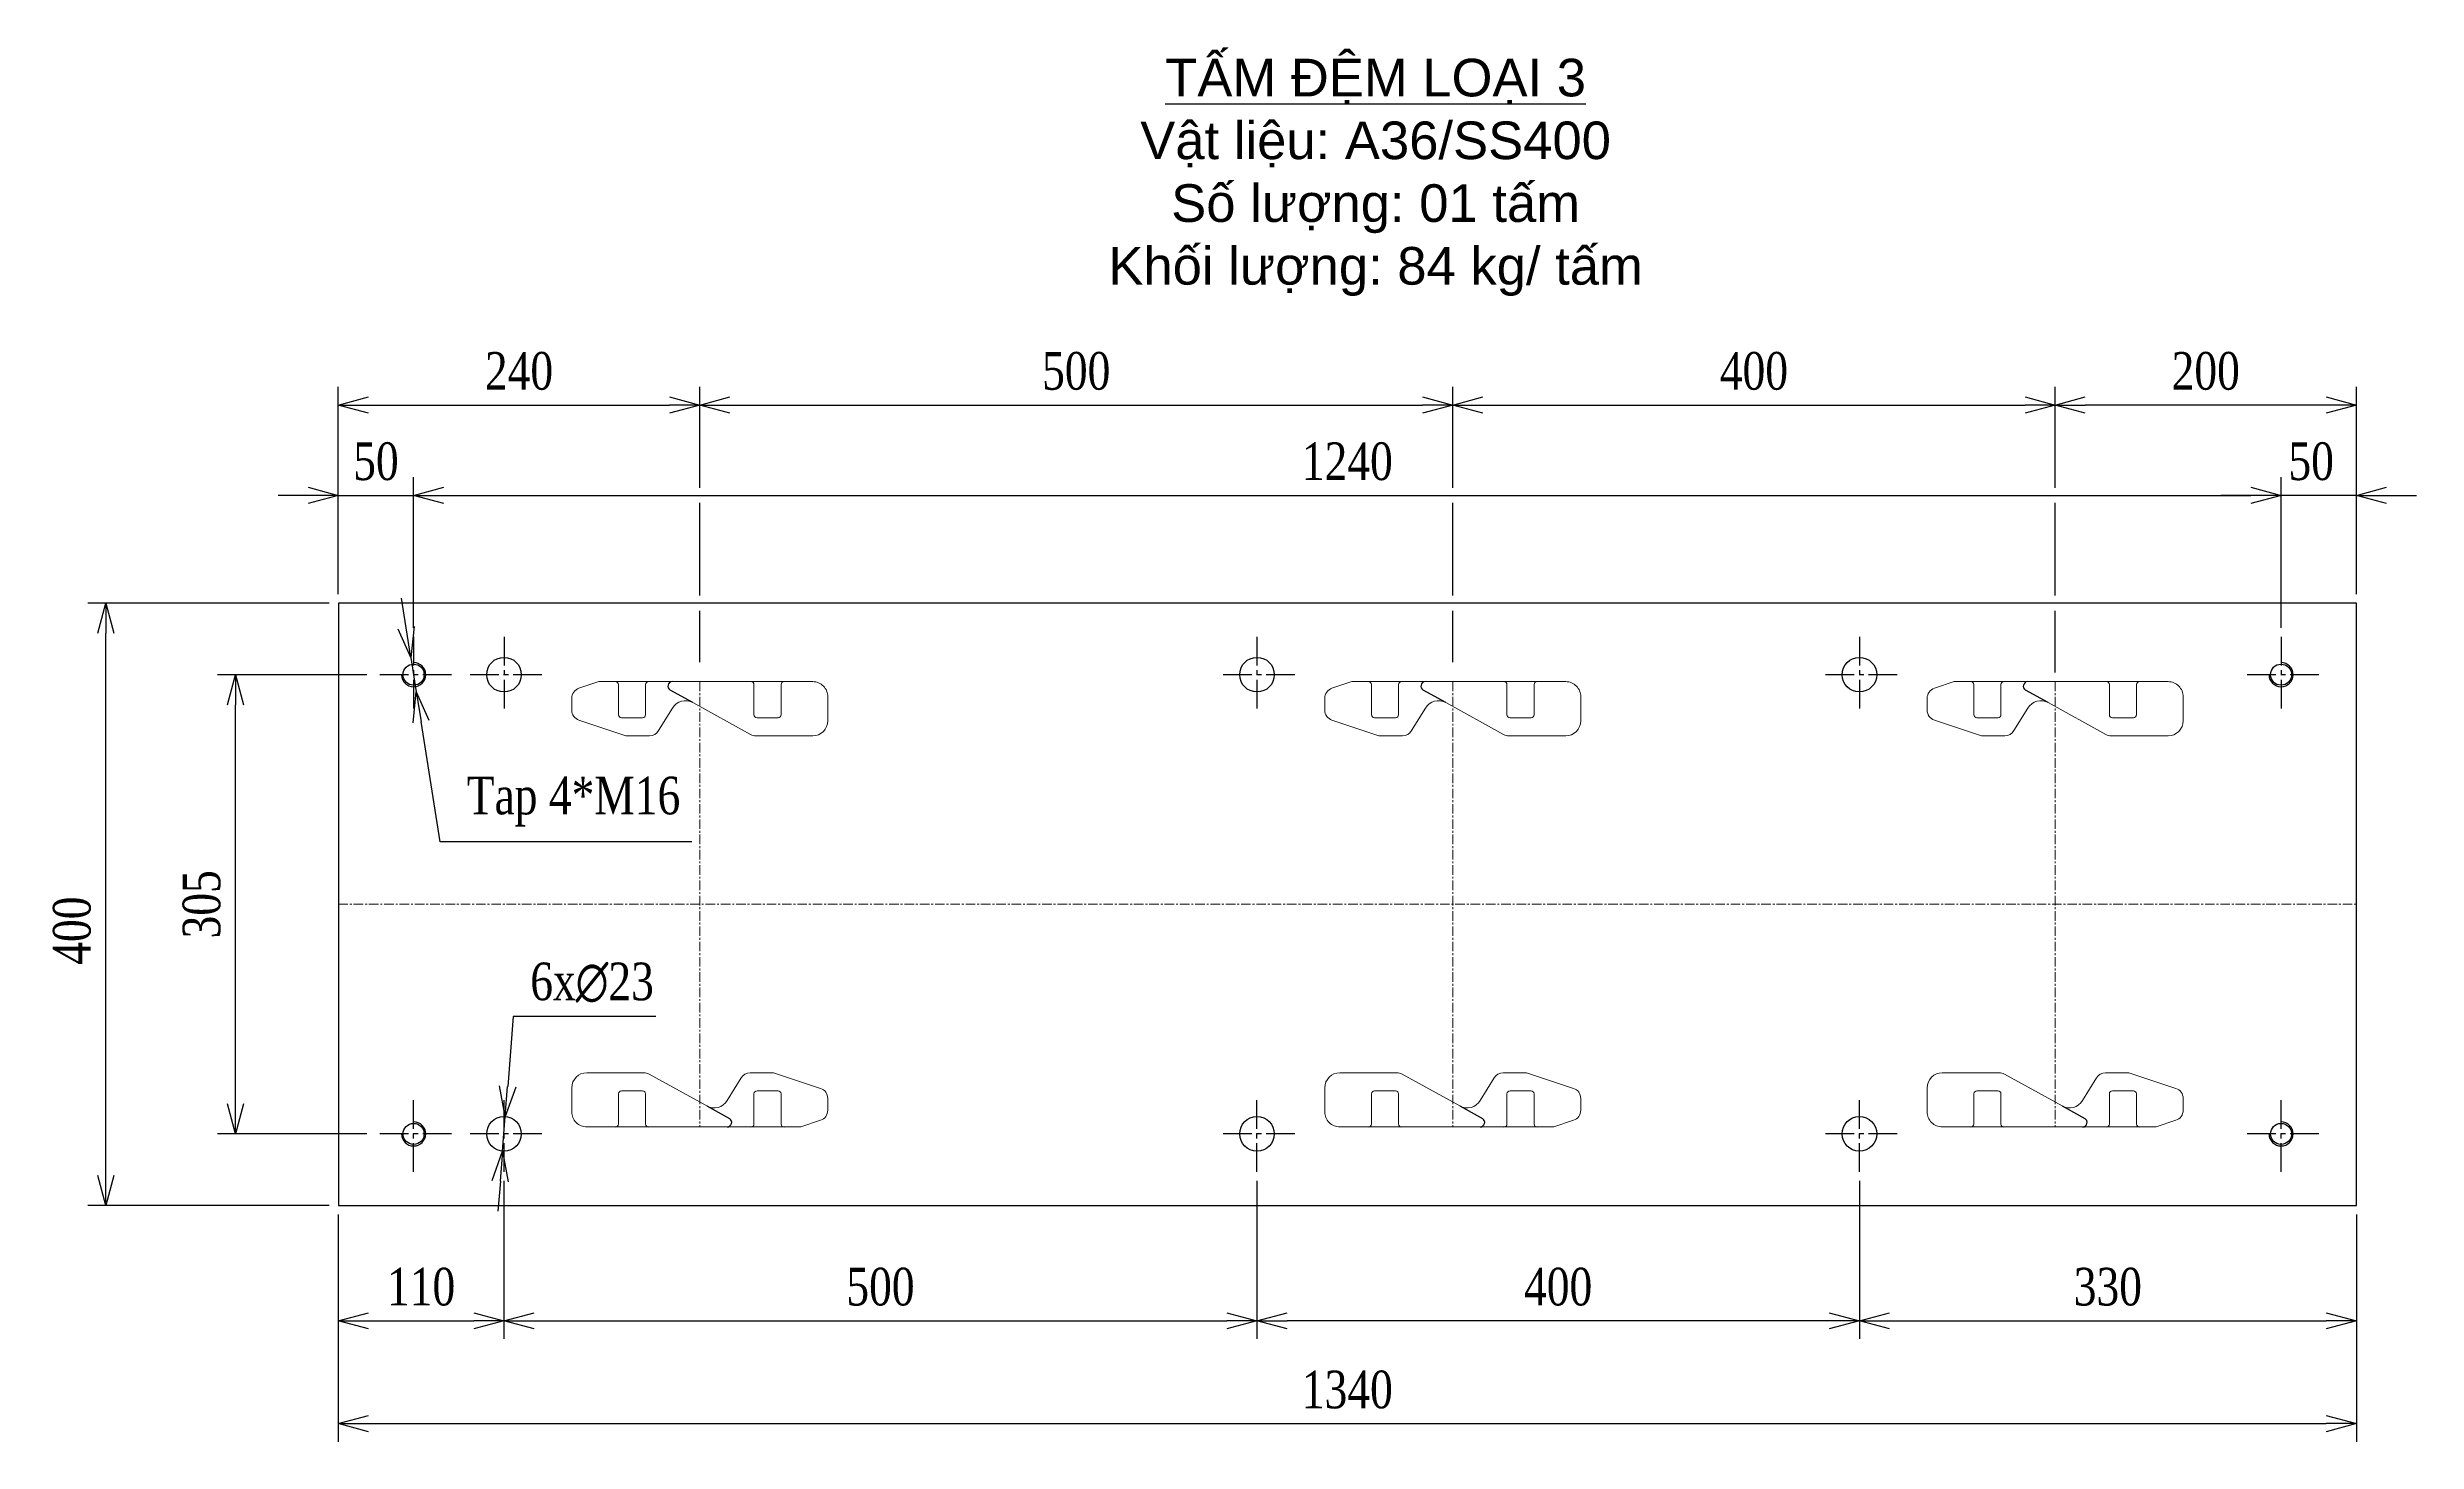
# Model space of a CAD drawing. Header units: millimetres. Extents: x -19541 to 104079, y -3200 to 10399.
# Drawn here: x -10661 to -9088, y 4937 to 5863 of the extents above; entities that cross this region are included whole.
import ezdxf

# ---------------------------------------------------------------- set-up
doc = ezdxf.new("R2010")
doc.units = ezdxf.units.MM
doc.linetypes.add('CENTER', pattern=[50.8, 31.75, -6.35, 6.35, -6.35])
doc.linetypes.add('CENTER2', pattern=[28.575, 19.05, -3.175, 3.175, -3.175])
for name, color, linetype in [('KTHUOC', 2, 'Continuous'), ('PDF_Geometry', 7, 'Continuous'), ('TK2', 251, 'Continuous')]:
    doc.layers.add(name, color=color, linetype=linetype)
doc.layers.add('TIM', color=8, linetype='CENTER2', lineweight=0)
doc.styles.get("Standard").update_dxf_attribs({"font": 'arial.ttf'})
doc.styles.add('Thuong', font='vntime.shx', dxfattribs={"width": 0.8})
doc.dimstyles.new('LAYOUT', dxfattribs={"dimscale": 0, "dimtxt": 2.5, "dimasz": 2, "dimexe": 1.2, "dimexo": 0.6, "dimgap": 1, "dimtad": 1, "dimtoh": 1, "dimdec": 0, "dimzin": 12, "dimdsep": 46, "dimtxsty": 'Thuong', "dimblk": 'OPEN30', "dimcen": 0, "dimclrd": 256, "dimclre": 256, "dimadec": 1, "dimazin": 3, "dimtfac": 1, "dimtdec": 0, "dimtmove": 0, "dimatfit": 3, "dimldrblk": 'OPEN30', "dimfxl": 1, "dimtzin": 0, "dimarcsym": 2})

# ---------------------------------------------------------------- blocks, each defined once
blk = doc.blocks.new('_Open30')
at = {"color": 0, "linetype": 'ByBlock', "lineweight": -2}
for p, q in [((-1, 0.268), (0, 0)), ((0, 0), (-1, -0.268)), ((0, 0), (-1, 0))]:
    blk.add_line(p, q, dxfattribs=at)
blk = doc.blocks.new('*D353')
at = {"lineweight": -2, "transparency": 16777216}
for p, q in [((-10357.6, 5109.8), (-10357.6, 5004.9)), ((-10467.6, 5087.5), (-10467.6, 5004.9)), ((-10447.6, 5016.9), (-10377.6, 5016.9))]:
    blk.add_line(p, q, dxfattribs=at)
at = {"layer": 'Defpoints', "color": 0, "transparency": 16777216}
for p in [(-10357.6, 5115.8), (-10467.6, 5093.5), (-10357.6, 5016.9)]:
    blk.add_point(p, dxfattribs=at)
at = {"lineweight": -2, "transparency": 16777216, "xscale": 20, "yscale": 20, "zscale": 20, "rotation": 180}
blk.add_blockref('_Open30', (-10467.6, 5016.9), dxfattribs=at)
at = {"lineweight": -2, "transparency": 16777216, "xscale": 20, "yscale": 20, "zscale": 20}
blk.add_blockref('_Open30', (-10357.6, 5016.9), dxfattribs=at)
at = {"color": 0, "transparency": 16777216, "insert": (-10412.6, 5039.4), "char_height": 25, "attachment_point": 5, "style": 'Thuong'}
blk.add_mtext('110', dxfattribs=at)
blk = doc.blocks.new('*D352')
at = {"lineweight": -2, "transparency": 16777216}
for p, q in [((-10357.6, 5109.8), (-10357.6, 5004.9)), ((-9857.6, 5109.8), (-9857.6, 5004.9)), ((-10337.6, 5016.9), (-9877.6, 5016.9))]:
    blk.add_line(p, q, dxfattribs=at)
at = {"layer": 'Defpoints', "color": 0, "transparency": 16777216}
for p in [(-10357.6, 5115.8), (-9857.6, 5115.8), (-9857.6, 5016.9)]:
    blk.add_point(p, dxfattribs=at)
at = {"lineweight": -2, "transparency": 16777216, "xscale": 20, "yscale": 20, "zscale": 20, "rotation": 180}
blk.add_blockref('_Open30', (-10357.6, 5016.9), dxfattribs=at)
at = {"lineweight": -2, "transparency": 16777216, "xscale": 20, "yscale": 20, "zscale": 20}
blk.add_blockref('_Open30', (-9857.6, 5016.9), dxfattribs=at)
at = {"color": 0, "transparency": 16777216, "insert": (-10107.6, 5039.4), "char_height": 25, "attachment_point": 5, "style": 'Thuong'}
blk.add_mtext('500', dxfattribs=at)
blk = doc.blocks.new('*D351')
at = {"lineweight": -2, "transparency": 16777216}
for p, q in [((-9457.6, 5109.8), (-9457.6, 5004.9)), ((-9127.6, 5087.5), (-9127.6, 5004.9)), ((-9437.6, 5016.9), (-9147.6, 5016.9))]:
    blk.add_line(p, q, dxfattribs=at)
at = {"layer": 'Defpoints', "color": 0, "transparency": 16777216}
for p in [(-9457.6, 5115.8), (-9127.6, 5093.5), (-9127.6, 5016.9)]:
    blk.add_point(p, dxfattribs=at)
at = {"lineweight": -2, "transparency": 16777216, "xscale": 20, "yscale": 20, "zscale": 20, "rotation": 180}
blk.add_blockref('_Open30', (-9457.6, 5016.9), dxfattribs=at)
at = {"lineweight": -2, "transparency": 16777216, "xscale": 20, "yscale": 20, "zscale": 20}
blk.add_blockref('_Open30', (-9127.6, 5016.9), dxfattribs=at)
at = {"color": 0, "transparency": 16777216, "insert": (-9292.6, 5039.4), "char_height": 25, "attachment_point": 5, "style": 'Thuong'}
blk.add_mtext('330', dxfattribs=at)
blk = doc.blocks.new('*D350')
at = {"lineweight": -2, "transparency": 16777216}
for p, q in [((-10467.6, 5087.5), (-10467.6, 4936.6)), ((-9127.6, 5087.5), (-9127.6, 4936.6)), ((-10447.6, 4948.6), (-9147.6, 4948.6))]:
    blk.add_line(p, q, dxfattribs=at)
at = {"layer": 'Defpoints', "color": 0, "transparency": 16777216}
for p in [(-10467.6, 5093.5), (-9127.6, 5093.5), (-9127.6, 4948.6)]:
    blk.add_point(p, dxfattribs=at)
at = {"lineweight": -2, "transparency": 16777216, "xscale": 20, "yscale": 20, "zscale": 20, "rotation": 180}
blk.add_blockref('_Open30', (-10467.6, 4948.6), dxfattribs=at)
at = {"lineweight": -2, "transparency": 16777216, "xscale": 20, "yscale": 20, "zscale": 20}
blk.add_blockref('_Open30', (-9127.6, 4948.6), dxfattribs=at)
at = {"color": 0, "transparency": 16777216, "insert": (-9797.6, 4971.1), "char_height": 25, "attachment_point": 5, "style": 'Thuong'}
blk.add_mtext('1340', dxfattribs=at)
blk = doc.blocks.new('*D355')
at = {"lineweight": -2, "transparency": 16777216}
for p, q in [((-10448.7, 5446), (-10547.8, 5446)), ((-10535.8, 5161), (-10535.8, 5426)), ((-10448.7, 5141), (-10547.8, 5141))]:
    blk.add_line(p, q, dxfattribs=at)
at = {"layer": 'Defpoints', "color": 0, "transparency": 16777216}
for p in [(-10535.8, 5446), (-10442.7, 5446), (-10442.7, 5141)]:
    blk.add_point(p, dxfattribs=at)
at = {"lineweight": -2, "transparency": 16777216, "xscale": 20, "yscale": 20, "zscale": 20}
for p, rotation in [((-10535.8, 5446), 90), ((-10535.8, 5141), 270)]:
    blk.add_blockref('_Open30', p, dxfattribs=dict(at, rotation=rotation))
at = {"color": 0, "transparency": 16777216, "insert": (-10558.3, 5293.5), "char_height": 25, "attachment_point": 5, "rotation": 90, "style": 'Thuong'}
blk.add_mtext('305', dxfattribs=at)
blk = doc.blocks.new('*D354')
at = {"lineweight": -2, "transparency": 16777216}
for p, q in [((-10473.6, 5493.5), (-10633.9, 5493.5)), ((-10621.9, 5113.5), (-10621.9, 5473.5)), ((-10473.6, 5093.5), (-10633.9, 5093.5))]:
    blk.add_line(p, q, dxfattribs=at)
at = {"layer": 'Defpoints', "color": 0, "transparency": 16777216}
for p in [(-10621.9, 5493.5), (-10467.6, 5493.5), (-10467.6, 5093.5)]:
    blk.add_point(p, dxfattribs=at)
at = {"lineweight": -2, "transparency": 16777216, "xscale": 20, "yscale": 20, "zscale": 20}
for p, rotation in [((-10621.9, 5493.5), 90), ((-10621.9, 5093.5), 270)]:
    blk.add_blockref('_Open30', p, dxfattribs=dict(at, rotation=rotation))
at = {"color": 0, "transparency": 16777216, "insert": (-10644.4, 5276), "char_height": 25, "attachment_point": 5, "rotation": 90, "style": 'Thuong'}
blk.add_mtext('400', dxfattribs=at)
blk = doc.blocks.new('*D374')
at = {"lineweight": -2, "transparency": 16777216}
for p, q in [((-10351.5, 5219), (-10355.1, 5172.4)), ((-10256.7, 5219), (-10351.5, 5219)), ((-10358.5, 5129.5), (-10356.7, 5152.5)), ((-10360, 5109.6), (-10361.6, 5089.7))]:
    blk.add_line(p, q, dxfattribs=at)
at = {"layer": 'Defpoints', "color": 0, "transparency": 16777216}
for p in [(-10356.7, 5152.5), (-10358.5, 5129.5)]:
    blk.add_point(p, dxfattribs=at)
at = {"lineweight": -2, "transparency": 16777216, "xscale": 20, "yscale": 20, "zscale": 20}
for p, rotation in [((-10356.7, 5152.5), 265.5466194362123), ((-10358.5, 5129.5), 85.54661943621225)]:
    blk.add_blockref('_Open30', p, dxfattribs=dict(at, rotation=rotation))
at = {"color": 0, "transparency": 16777216, "insert": (-10299.1, 5241.5), "char_height": 25, "attachment_point": 5, "style": 'Thuong'}
blk.add_mtext('6x∅23', dxfattribs=at)
blk = doc.blocks.new('*D335')
at = {"lineweight": -2, "transparency": 16777216}
for p, q in [((-10467.6, 5499.5), (-10467.6, 5577.1)), ((-10417.6, 5477.2), (-10417.6, 5577.1)), ((-10487.6, 5565.1), (-10507.6, 5565.1)), ((-10467.6, 5565.1), (-10417.6, 5565.1)), ((-10397.6, 5565.1), (-10377.6, 5565.1))]:
    blk.add_line(p, q, dxfattribs=at)
at = {"layer": 'Defpoints', "color": 0, "transparency": 16777216}
for p in [(-10417.6, 5565.1), (-10467.6, 5493.5), (-10417.6, 5471.2)]:
    blk.add_point(p, dxfattribs=at)
at = {"lineweight": -2, "transparency": 16777216, "xscale": 20, "yscale": 20, "zscale": 20}
blk.add_blockref('_Open30', (-10467.6, 5565.1), dxfattribs=at)
at = {"lineweight": -2, "transparency": 16777216, "xscale": 20, "yscale": 20, "zscale": 20, "rotation": 180}
blk.add_blockref('_Open30', (-10417.6, 5565.1), dxfattribs=at)
at = {"color": 0, "transparency": 16777216, "insert": (-10442.6, 5587.6), "char_height": 25, "attachment_point": 5, "style": 'Thuong'}
blk.add_mtext('50', dxfattribs=at)
blk = doc.blocks.new('*D334')
at = {"lineweight": -2, "transparency": 16777216}
for p, q in [((-10417.6, 5477.2), (-10417.6, 5577.1)), ((-9177.6, 5499.5), (-9177.6, 5577.1)), ((-10397.6, 5565.1), (-9197.6, 5565.1))]:
    blk.add_line(p, q, dxfattribs=at)
at = {"layer": 'Defpoints', "color": 0, "transparency": 16777216}
for p in [(-9177.6, 5565.1), (-9177.6, 5493.5), (-10417.6, 5471.2)]:
    blk.add_point(p, dxfattribs=at)
at = {"lineweight": -2, "transparency": 16777216, "xscale": 20, "yscale": 20, "zscale": 20, "rotation": 180}
blk.add_blockref('_Open30', (-10417.6, 5565.1), dxfattribs=at)
at = {"lineweight": -2, "transparency": 16777216, "xscale": 20, "yscale": 20, "zscale": 20}
blk.add_blockref('_Open30', (-9177.6, 5565.1), dxfattribs=at)
at = {"color": 0, "transparency": 16777216, "insert": (-9797.6, 5587.6), "char_height": 25, "attachment_point": 5, "style": 'Thuong'}
blk.add_mtext('1240', dxfattribs=at)
blk = doc.blocks.new('*D333')
at = {"lineweight": -2, "transparency": 16777216}
for p, q in [((-9177.6, 5477.2), (-9177.6, 5577.1)), ((-9127.6, 5499.5), (-9127.6, 5577.1)), ((-9197.6, 5565.1), (-9217.6, 5565.1)), ((-9127.6, 5565.1), (-9177.6, 5565.1)), ((-9107.6, 5565.1), (-9087.6, 5565.1))]:
    blk.add_line(p, q, dxfattribs=at)
at = {"layer": 'Defpoints', "color": 0, "transparency": 16777216}
for p in [(-9177.6, 5565.1), (-9127.6, 5493.5), (-9177.6, 5471.2)]:
    blk.add_point(p, dxfattribs=at)
at = {"lineweight": -2, "transparency": 16777216, "xscale": 20, "yscale": 20, "zscale": 20}
blk.add_blockref('_Open30', (-9177.6, 5565.1), dxfattribs=at)
at = {"lineweight": -2, "transparency": 16777216, "xscale": 20, "yscale": 20, "zscale": 20, "rotation": 180}
blk.add_blockref('_Open30', (-9127.6, 5565.1), dxfattribs=at)
at = {"color": 0, "transparency": 16777216, "insert": (-9157.6, 5587.6), "char_height": 25, "attachment_point": 5, "style": 'Thuong'}
blk.add_mtext('50', dxfattribs=at)
blk = doc.blocks.new('*D375')
at = {"lineweight": -2, "transparency": 16777216}
for p, q in [((-10422.5, 5477.1), (-10425.6, 5496.9)), ((-10419.4, 5457.4), (-10415.8, 5434.7)), ((-10400, 5335), (-10412.6, 5414.9)), ((-10232.9, 5335), (-10400, 5335))]:
    blk.add_line(p, q, dxfattribs=at)
at = {"layer": 'Defpoints', "color": 0, "transparency": 16777216}
for p in [(-10419.4, 5457.4), (-10415.8, 5434.7)]:
    blk.add_point(p, dxfattribs=at)
at = {"lineweight": -2, "transparency": 16777216, "xscale": 20, "yscale": 20, "zscale": 20}
for p, rotation in [((-10419.4, 5457.4), 278.995462723121), ((-10415.8, 5434.7), 98.99546272312101)]:
    blk.add_blockref('_Open30', p, dxfattribs=dict(at, rotation=rotation))
at = {"color": 0, "transparency": 16777216, "insert": (-10311.4, 5361.7), "char_height": 25, "attachment_point": 5, "style": 'Thuong'}
blk.add_mtext('Tap 4*M16', dxfattribs=at)
blk = doc.blocks.new('*D349')
at = {"lineweight": -2, "transparency": 16777216}
for p, q in [((-9857.6, 5109.8), (-9857.6, 5004.9)), ((-9457.6, 5109.8), (-9457.6, 5004.9)), ((-9477.6, 5016.9), (-9837.6, 5016.9))]:
    blk.add_line(p, q, dxfattribs=at)
at = {"layer": 'Defpoints', "color": 0, "transparency": 16777216}
for p in [(-9857.6, 5115.8), (-9457.6, 5115.8), (-9857.6, 5016.9)]:
    blk.add_point(p, dxfattribs=at)
at = {"lineweight": -2, "transparency": 16777216, "xscale": 20, "yscale": 20, "zscale": 20, "rotation": 180}
blk.add_blockref('_Open30', (-9857.6, 5016.9), dxfattribs=at)
at = {"lineweight": -2, "transparency": 16777216, "xscale": 20, "yscale": 20, "zscale": 20}
blk.add_blockref('_Open30', (-9457.6, 5016.9), dxfattribs=at)
at = {"color": 0, "transparency": 16777216, "insert": (-9657.6, 5039.4), "char_height": 25, "attachment_point": 5, "style": 'Thuong'}
blk.add_mtext('400', dxfattribs=at)
blk = doc.blocks.new('*D332')
at = {"lineweight": -2, "transparency": 16777216}
for p, q in [((-10467.6, 5570.1), (-10467.6, 5637.1)), ((-10227.6, 5570.1), (-10227.6, 5637.1)), ((-10447.6, 5625.1), (-10247.6, 5625.1)), ((-10467.6, 5552.3), (-10467.6, 5560.1)), ((-10227.6, 5498.5), (-10227.6, 5560.1)), ((-10227.6, 5454.4), (-10227.6, 5488.5))]:
    blk.add_line(p, q, dxfattribs=at)
at = {"layer": 'Defpoints', "color": 0, "transparency": 16777216}
for p in [(-10227.6, 5625.1), (-10467.6, 5546.3), (-10227.6, 5448.4)]:
    blk.add_point(p, dxfattribs=at)
at = {"lineweight": -2, "transparency": 16777216, "xscale": 20, "yscale": 20, "zscale": 20, "rotation": 180}
blk.add_blockref('_Open30', (-10467.6, 5625.1), dxfattribs=at)
at = {"lineweight": -2, "transparency": 16777216, "xscale": 20, "yscale": 20, "zscale": 20}
blk.add_blockref('_Open30', (-10227.6, 5625.1), dxfattribs=at)
at = {"color": 0, "transparency": 16777216, "insert": (-10347.6, 5647.6), "char_height": 25, "attachment_point": 5, "style": 'Thuong'}
blk.add_mtext('240', dxfattribs=at)
blk = doc.blocks.new('*D331')
at = {"lineweight": -2, "transparency": 16777216}
for p, q in [((-10227.6, 5570.1), (-10227.6, 5637.1)), ((-9727.6, 5570.1), (-9727.6, 5637.1)), ((-10207.6, 5625.1), (-9747.6, 5625.1)), ((-10227.6, 5498.5), (-10227.6, 5560.1)), ((-9727.6, 5498.5), (-9727.6, 5560.1)), ((-10227.6, 5454.4), (-10227.6, 5488.5)), ((-9727.6, 5454.4), (-9727.6, 5488.5))]:
    blk.add_line(p, q, dxfattribs=at)
at = {"layer": 'Defpoints', "color": 0, "transparency": 16777216}
for p in [(-9727.6, 5625.1), (-10227.6, 5448.4), (-9727.6, 5448.4)]:
    blk.add_point(p, dxfattribs=at)
at = {"lineweight": -2, "transparency": 16777216, "xscale": 20, "yscale": 20, "zscale": 20, "rotation": 180}
blk.add_blockref('_Open30', (-10227.6, 5625.1), dxfattribs=at)
at = {"lineweight": -2, "transparency": 16777216, "xscale": 20, "yscale": 20, "zscale": 20}
blk.add_blockref('_Open30', (-9727.6, 5625.1), dxfattribs=at)
at = {"color": 0, "transparency": 16777216, "insert": (-9977.6, 5647.6), "char_height": 25, "attachment_point": 5, "style": 'Thuong'}
blk.add_mtext('500', dxfattribs=at)
blk = doc.blocks.new('*D330')
at = {"lineweight": -2, "transparency": 16777216}
for p, q in [((-9727.6, 5570.1), (-9727.6, 5637.1)), ((-9327.6, 5570.1), (-9327.6, 5637.1)), ((-9707.6, 5625.1), (-9347.6, 5625.1)), ((-9727.6, 5498.5), (-9727.6, 5560.1)), ((-9327.6, 5498.5), (-9327.6, 5560.1)), ((-9727.6, 5454.4), (-9727.6, 5488.5)), ((-9327.6, 5447.4), (-9327.6, 5488.5))]:
    blk.add_line(p, q, dxfattribs=at)
at = {"layer": 'Defpoints', "color": 0, "transparency": 16777216}
for p in [(-9327.6, 5625.1), (-9727.6, 5448.4), (-9327.6, 5441.4)]:
    blk.add_point(p, dxfattribs=at)
at = {"lineweight": -2, "transparency": 16777216, "xscale": 20, "yscale": 20, "zscale": 20, "rotation": 180}
blk.add_blockref('_Open30', (-9727.6, 5625.1), dxfattribs=at)
at = {"lineweight": -2, "transparency": 16777216, "xscale": 20, "yscale": 20, "zscale": 20}
blk.add_blockref('_Open30', (-9327.6, 5625.1), dxfattribs=at)
at = {"color": 0, "transparency": 16777216, "insert": (-9527.6, 5647.6), "char_height": 25, "attachment_point": 5, "style": 'Thuong'}
blk.add_mtext('400', dxfattribs=at)
blk = doc.blocks.new('*D329')
at = {"lineweight": -2, "transparency": 16777216}
for p, q in [((-9327.6, 5570.1), (-9327.6, 5637.1)), ((-9127.6, 5570.1), (-9127.6, 5637.1)), ((-9147.6, 5625.1), (-9307.6, 5625.1)), ((-9327.6, 5498.5), (-9327.6, 5560.1)), ((-9127.6, 5499.5), (-9127.6, 5560.1)), ((-9327.6, 5447.4), (-9327.6, 5488.5))]:
    blk.add_line(p, q, dxfattribs=at)
at = {"layer": 'Defpoints', "color": 0, "transparency": 16777216}
for p in [(-9327.6, 5625.1), (-9127.6, 5493.5), (-9327.6, 5441.4)]:
    blk.add_point(p, dxfattribs=at)
at = {"lineweight": -2, "transparency": 16777216, "xscale": 20, "yscale": 20, "zscale": 20, "rotation": 180}
blk.add_blockref('_Open30', (-9327.6, 5625.1), dxfattribs=at)
at = {"lineweight": -2, "transparency": 16777216, "xscale": 20, "yscale": 20, "zscale": 20}
blk.add_blockref('_Open30', (-9127.6, 5625.1), dxfattribs=at)
at = {"color": 0, "transparency": 16777216, "insert": (-9227.6, 5647.6), "char_height": 25, "attachment_point": 5, "style": 'Thuong'}
blk.add_mtext('200', dxfattribs=at)

msp = doc.modelspace()

# ---------------------------------------------------------------- linework, layer by layer
for p, q in [((-10232.155, 5427.434), (-10247.218, 5435.75)), ((-9732.155, 5427.434), (-9747.218, 5435.75)), ((-9332.155, 5427.434), (-9347.218, 5435.75)), ((-10222.993, 5159.593), (-10207.93, 5151.277)), ((-9722.993, 5159.593), (-9707.93, 5151.277)), ((-9322.993, 5159.593), (-9307.93, 5151.277))]:
    msp.add_line(p, q)
for centre, radius, start, end in [((-10417.574, 5446.014), 8, 180, 90), ((-9177.574, 5446.014), 8, 180, 90), ((-10245.768, 5438.376), 3, 90, 241.102577), ((-9745.768, 5438.376), 3, 90, 241.102577), ((-9345.768, 5438.376), 3, 90, 241.102577), ((-10417.574, 5141.014), 8, 180, 90), ((-10209.38, 5148.651), 3, 270, 61.102577), ((-9709.38, 5148.651), 3, 270, 61.102577), ((-9309.38, 5148.651), 3, 270, 61.102577), ((-9177.574, 5141.014), 8, 180, 90)]:
    msp.add_arc(centre, radius, start, end)
at = {"layer": 'KTHUOC', "color": 3}
msp.add_lwpolyline([(-10467.574, 5493.514), (-10467.574, 5093.514), (-9127.574, 5093.514), (-9127.574, 5493.514)], close=True, dxfattribs=at)
at = {"layer": 'KTHUOC'}
for centre, radius in [((-10417.574, 5446.014), 7), ((-10357.574, 5446.014), 11.5), ((-9857.574, 5446.014), 11.5), ((-9457.574, 5446.014), 11.5), ((-9177.574, 5446.014), 7), ((-10417.574, 5141.014), 7), ((-10357.574, 5141.014), 11.5), ((-9857.574, 5141.014), 11.5), ((-9457.574, 5141.014), 11.5), ((-9177.574, 5141.014), 7)]:
    msp.add_circle(centre, radius, dxfattribs=at)
at = {"layer": 'PDF_Geometry', "lineweight": 18}
for points in [[(-10294.574, 5441.376), (-10307.787, 5436.972, 0.3228227), (-10312.574, 5430.331), (-10312.574, 5422.422, 0.3228227), (-10307.787, 5415.781), (-10276.574, 5405.376)], [(-10276.574, 5405.376), (-10261.018, 5405.376, 0.26709039), (-10254.968, 5408.857), (-10245.78, 5423.79, -0.41262223), (-10232.155, 5427.434), (-10193.87, 5406.306, 0.13108527), (-10190.383, 5405.376), (-10152.574, 5405.376, 0.41421352), (-10142.574, 5415.376), (-10142.574, 5431.376, 0.4142136), (-10152.574, 5441.376), (-10294.574, 5441.376)], [(-10283.574, 5441.435, -0.41421356), (-10281.574, 5439.435), (-10281.574, 5419.376, 0.41421356), (-10279.574, 5417.376), (-10265.574, 5417.376, 0.41421356), (-10263.574, 5419.376), (-10263.574, 5439.435, -0.41421356), (-10261.574, 5441.435)], [(-10171.574, 5441.435, 0.41421356), (-10173.574, 5439.435), (-10173.574, 5419.376, -0.41421356), (-10175.574, 5417.376), (-10189.574, 5417.376, -0.41421356), (-10191.574, 5419.376), (-10191.574, 5439.435, 0.41421356), (-10193.574, 5441.435)], [(-9794.574, 5441.376), (-9807.787, 5436.972, 0.3228227), (-9812.574, 5430.331), (-9812.574, 5422.422, 0.3228227), (-9807.787, 5415.781), (-9776.574, 5405.376)], [(-9776.574, 5405.376), (-9761.018, 5405.376, 0.26709039), (-9754.968, 5408.857), (-9745.78, 5423.79, -0.41262223), (-9732.155, 5427.434), (-9693.87, 5406.306, 0.13108527), (-9690.383, 5405.376), (-9652.574, 5405.376, 0.41421352), (-9642.574, 5415.376), (-9642.574, 5431.376, 0.4142136), (-9652.574, 5441.376), (-9794.574, 5441.376)], [(-9783.574, 5441.435, -0.41421356), (-9781.574, 5439.435), (-9781.574, 5419.376, 0.41421356), (-9779.574, 5417.376), (-9765.574, 5417.376, 0.41421356), (-9763.574, 5419.376), (-9763.574, 5439.435, -0.41421356), (-9761.574, 5441.435)], [(-9671.574, 5441.435, 0.41421356), (-9673.574, 5439.435), (-9673.574, 5419.376, -0.41421356), (-9675.574, 5417.376), (-9689.574, 5417.376, -0.41421356), (-9691.574, 5419.376), (-9691.574, 5439.435, 0.41421356), (-9693.574, 5441.435)], [(-9394.574, 5441.376), (-9407.787, 5436.972, 0.3228227), (-9412.574, 5430.331), (-9412.574, 5422.422, 0.3228227), (-9407.787, 5415.781), (-9376.574, 5405.376)], [(-9376.574, 5405.376), (-9361.018, 5405.376, 0.26709039), (-9354.968, 5408.857), (-9345.78, 5423.79, -0.41262223), (-9332.155, 5427.434), (-9293.87, 5406.306, 0.13108527), (-9290.383, 5405.376), (-9252.574, 5405.376, 0.41421352), (-9242.574, 5415.376), (-9242.574, 5431.376, 0.4142136), (-9252.574, 5441.376), (-9394.574, 5441.376)], [(-9383.574, 5441.435, -0.41421356), (-9381.574, 5439.435), (-9381.574, 5419.376, 0.41421356), (-9379.574, 5417.376), (-9365.574, 5417.376, 0.41421356), (-9363.574, 5419.376), (-9363.574, 5439.435, -0.41421356), (-9361.574, 5441.435)], [(-9271.574, 5441.435, 0.41421356), (-9273.574, 5439.435), (-9273.574, 5419.376, -0.41421356), (-9275.574, 5417.376), (-9289.574, 5417.376, -0.41421356), (-9291.574, 5419.376), (-9291.574, 5439.435, 0.41421356), (-9293.574, 5441.435)], [(-10178.574, 5181.651), (-10194.129, 5181.651, 0.26709039), (-10200.18, 5178.17), (-10209.368, 5163.237, -0.41262223), (-10222.993, 5159.593), (-10261.278, 5180.721, 0.13108527), (-10264.765, 5181.651), (-10302.574, 5181.651, 0.41421352), (-10312.574, 5171.651), (-10312.574, 5155.651, 0.4142136), (-10302.574, 5145.651), (-10160.574, 5145.651)], [(-10160.574, 5145.651), (-10147.36, 5150.055, 0.3228227), (-10142.574, 5156.696), (-10142.574, 5164.606, 0.3228227), (-10147.36, 5171.246), (-10178.574, 5181.651)], [(-9678.574, 5181.651), (-9694.129, 5181.651, 0.26709039), (-9700.18, 5178.17), (-9709.368, 5163.237, -0.41262223), (-9722.993, 5159.593), (-9761.278, 5180.721, 0.13108527), (-9764.765, 5181.651), (-9802.574, 5181.651, 0.41421352), (-9812.574, 5171.651), (-9812.574, 5155.651, 0.4142136), (-9802.574, 5145.651), (-9660.574, 5145.651)], [(-9660.574, 5145.651), (-9647.36, 5150.055, 0.3228227), (-9642.574, 5156.696), (-9642.574, 5164.606, 0.3228227), (-9647.36, 5171.246), (-9678.574, 5181.651)], [(-9278.574, 5181.651), (-9294.129, 5181.651, 0.26709039), (-9300.18, 5178.17), (-9309.368, 5163.237, -0.41262223), (-9322.993, 5159.593), (-9361.278, 5180.721, 0.13108527), (-9364.765, 5181.651), (-9402.574, 5181.651, 0.41421352), (-9412.574, 5171.651), (-9412.574, 5155.651, 0.4142136), (-9402.574, 5145.651), (-9260.574, 5145.651)], [(-9260.574, 5145.651), (-9247.36, 5150.055, 0.3228227), (-9242.574, 5156.696), (-9242.574, 5164.606, 0.3228227), (-9247.36, 5171.246), (-9278.574, 5181.651)], [(-10283.574, 5145.592, 0.41421356), (-10281.574, 5147.592), (-10281.574, 5167.651, -0.41421356), (-10279.574, 5169.651), (-10265.574, 5169.651, -0.41421356), (-10263.574, 5167.651), (-10263.574, 5147.592, 0.41421356), (-10261.574, 5145.592)], [(-10171.574, 5145.592, -0.41421356), (-10173.574, 5147.592), (-10173.574, 5167.651, 0.41421356), (-10175.574, 5169.651), (-10189.574, 5169.651, 0.41421356), (-10191.574, 5167.651), (-10191.574, 5147.592, -0.41421356), (-10193.574, 5145.592)], [(-9783.574, 5145.592, 0.41421356), (-9781.574, 5147.592), (-9781.574, 5167.651, -0.41421356), (-9779.574, 5169.651), (-9765.574, 5169.651, -0.41421356), (-9763.574, 5167.651), (-9763.574, 5147.592, 0.41421356), (-9761.574, 5145.592)], [(-9671.574, 5145.592, -0.41421356), (-9673.574, 5147.592), (-9673.574, 5167.651, 0.41421356), (-9675.574, 5169.651), (-9689.574, 5169.651, 0.41421356), (-9691.574, 5167.651), (-9691.574, 5147.592, -0.41421356), (-9693.574, 5145.592)], [(-9383.574, 5145.592, 0.41421356), (-9381.574, 5147.592), (-9381.574, 5167.651, -0.41421356), (-9379.574, 5169.651), (-9365.574, 5169.651, -0.41421356), (-9363.574, 5167.651), (-9363.574, 5147.592, 0.41421356), (-9361.574, 5145.592)], [(-9271.574, 5145.592, -0.41421356), (-9273.574, 5147.592), (-9273.574, 5167.651, 0.41421356), (-9275.574, 5169.651), (-9289.574, 5169.651, 0.41421356), (-9291.574, 5167.651), (-9291.574, 5147.592, -0.41421356), (-9293.574, 5145.592)]]:
    msp.add_lwpolyline(points, format="xyb", dxfattribs=at)
for points in [[(-10217.476, 5441.376), (-10217.476, 5441.376)], [(-9717.476, 5441.376), (-9717.476, 5441.376)], [(-9317.476, 5441.376), (-9317.476, 5441.376)]]:
    msp.add_lwpolyline(points, close=True, dxfattribs=at)
at = {"layer": 'TIM', "linetype": 'CENTER', "ltscale": 0.2}
for p, q in [((-10227.574, 5441.376), (-10227.574, 5145.651)), ((-9727.574, 5441.376), (-9727.574, 5145.651)), ((-9327.574, 5441.376), (-9327.574, 5145.651)), ((-10467.574, 5293.514), (-9127.574, 5293.514))]:
    msp.add_line(p, q, dxfattribs=at)
at = {"layer": 'TK2', "linetype": 'CENTER2'}
for p, q in [((-10417.574, 5471.18), (-10417.574, 5420.847)), ((-10357.574, 5471.18), (-10357.574, 5420.847)), ((-9857.574, 5471.18), (-9857.574, 5420.847)), ((-9457.574, 5471.18), (-9457.574, 5420.847)), ((-9177.574, 5471.18), (-9177.574, 5420.847)), ((-10392.407, 5446.014), (-10442.74, 5446.014)), ((-10332.407, 5446.014), (-10382.74, 5446.014)), ((-9832.407, 5446.014), (-9882.74, 5446.014)), ((-9432.407, 5446.014), (-9482.74, 5446.014)), ((-9152.407, 5446.014), (-9202.74, 5446.014)), ((-10417.574, 5115.847), (-10417.574, 5166.18)), ((-10357.574, 5115.847), (-10357.574, 5166.18)), ((-9857.574, 5115.847), (-9857.574, 5166.18)), ((-9457.574, 5115.847), (-9457.574, 5166.18)), ((-9177.574, 5115.847), (-9177.574, 5166.18)), ((-10392.407, 5141.014), (-10442.74, 5141.014)), ((-10332.407, 5141.014), (-10382.74, 5141.014)), ((-9832.407, 5141.014), (-9882.74, 5141.014)), ((-9432.407, 5141.014), (-9482.74, 5141.014)), ((-9152.407, 5141.014), (-9202.74, 5141.014))]:
    msp.add_line(p, q, dxfattribs=at)

# ---------------------------------------------------------------- texts
at = {"insert": (-9778.825, 5776.289), "char_height": 25, "attachment_point": 5}
msp.add_mtext('{\\LTẤM ĐỆM LOẠI 3\\P}Vật liệu: A36/SS400\\PSố lượng: 01 tấm\\PKhối lượng: 84 kg/ tấm', dxfattribs=at)

# ---------------------------------------------------------------- dimensions: what is measured, and where the dimension line sits
for base, p1, p2, picture, middle in [((-10227.574, 5625.117), (-10467.574, 5546.317), (-10227.574, 5448.376), '*D332', (-10347.574, 5647.617)), ((-9727.574, 5625.117), (-10227.574, 5448.376), (-9727.574, 5448.376), '*D331', (-9977.574, 5647.617)), ((-9327.574, 5625.117), (-9727.574, 5448.376), (-9327.574, 5441.376), '*D330', (-9527.574, 5647.617)), ((-9177.574, 5565.117), (-10417.574, 5471.18), (-9177.574, 5493.514), '*D334', (-9797.574, 5587.617)), ((-10357.574, 5016.911), (-10467.574, 5093.514), (-10357.574, 5115.847), '*D353', (-10412.574, 5039.411)), ((-9857.574, 5016.911), (-10357.574, 5115.847), (-9857.574, 5115.847), '*D352', (-10107.574, 5039.411)), ((-9127.574, 5016.911), (-9457.574, 5115.847), (-9127.574, 5093.514), '*D351', (-9292.574, 5039.411)), ((-9127.574, 4948.646), (-10467.574, 5093.514), (-9127.574, 5093.514), '*D350', (-9797.574, 4971.146))]:
    dim = msp.add_linear_dim(base=base, p1=p1, p2=p2, dimstyle='LAYOUT')
    dim.commit()
    dim.dimension.update_dxf_attribs({"geometry": picture, "text_midpoint": middle})
for base, p1, p2, angle, picture, middle in [((-9327.574, 5625.117), (-9127.574, 5493.514), (-9327.574, 5441.376), 180, '*D329', (-9227.574, 5647.617)), ((-10535.808, 5446.014), (-10442.74, 5141.014), (-10442.74, 5446.014), 90, '*D355', (-10558.308, 5293.514)), ((-9857.574, 5016.911), (-9457.574, 5115.847), (-9857.574, 5115.847), 180, '*D349', (-9657.574, 5039.411))]:
    dim = msp.add_linear_dim(base=base, p1=p1, p2=p2, angle=angle, dimstyle='LAYOUT')
    dim.commit()
    dim.dimension.update_dxf_attribs({"geometry": picture, "text_midpoint": middle})
for base, p1, p2, picture, middle in [((-10417.574, 5565.117), (-10467.574, 5493.514), (-10417.574, 5471.18), '*D335', (-10442.574, 5565.117)), ((-9177.574, 5565.117), (-9127.574, 5493.514), (-9177.574, 5471.18), '*D333', (-9157.574, 5565.117))]:
    dim = msp.add_linear_dim(base=base, p1=p1, p2=p2, dimstyle='LAYOUT')
    dim.commit()
    dim.dimension.update_dxf_attribs({"geometry": picture, "text_midpoint": middle, "dimtype": 160})
dim = msp.add_linear_dim(base=(-10621.868, 5493.514), p1=(-10467.574, 5093.514), p2=(-10467.574, 5493.514), angle=90, dimstyle='LAYOUT')
dim.commit()
dim.dimension.update_dxf_attribs({"geometry": '*D354', "text_midpoint": (-10621.868, 5276.014), "dimtype": 160})
for p1, p2, text, picture, middle in [((-10419.372, 5457.372), (-10415.776, 5434.655), 'Tap 4*M16', '*D375', (-10311.429, 5335)), ((-10358.467, 5129.548), (-10356.681, 5152.479), '6x<>', '*D374', (-10299.119, 5219))]:
    dim = msp.add_diameter_dim_2p(p1=p1, p2=p2, text=text, dimstyle='LAYOUT')
    dim.commit()
    dim.dimension.update_dxf_attribs({"geometry": picture, "text_midpoint": middle, "dimtype": 163})

doc.saveas('drawing.dxf')
